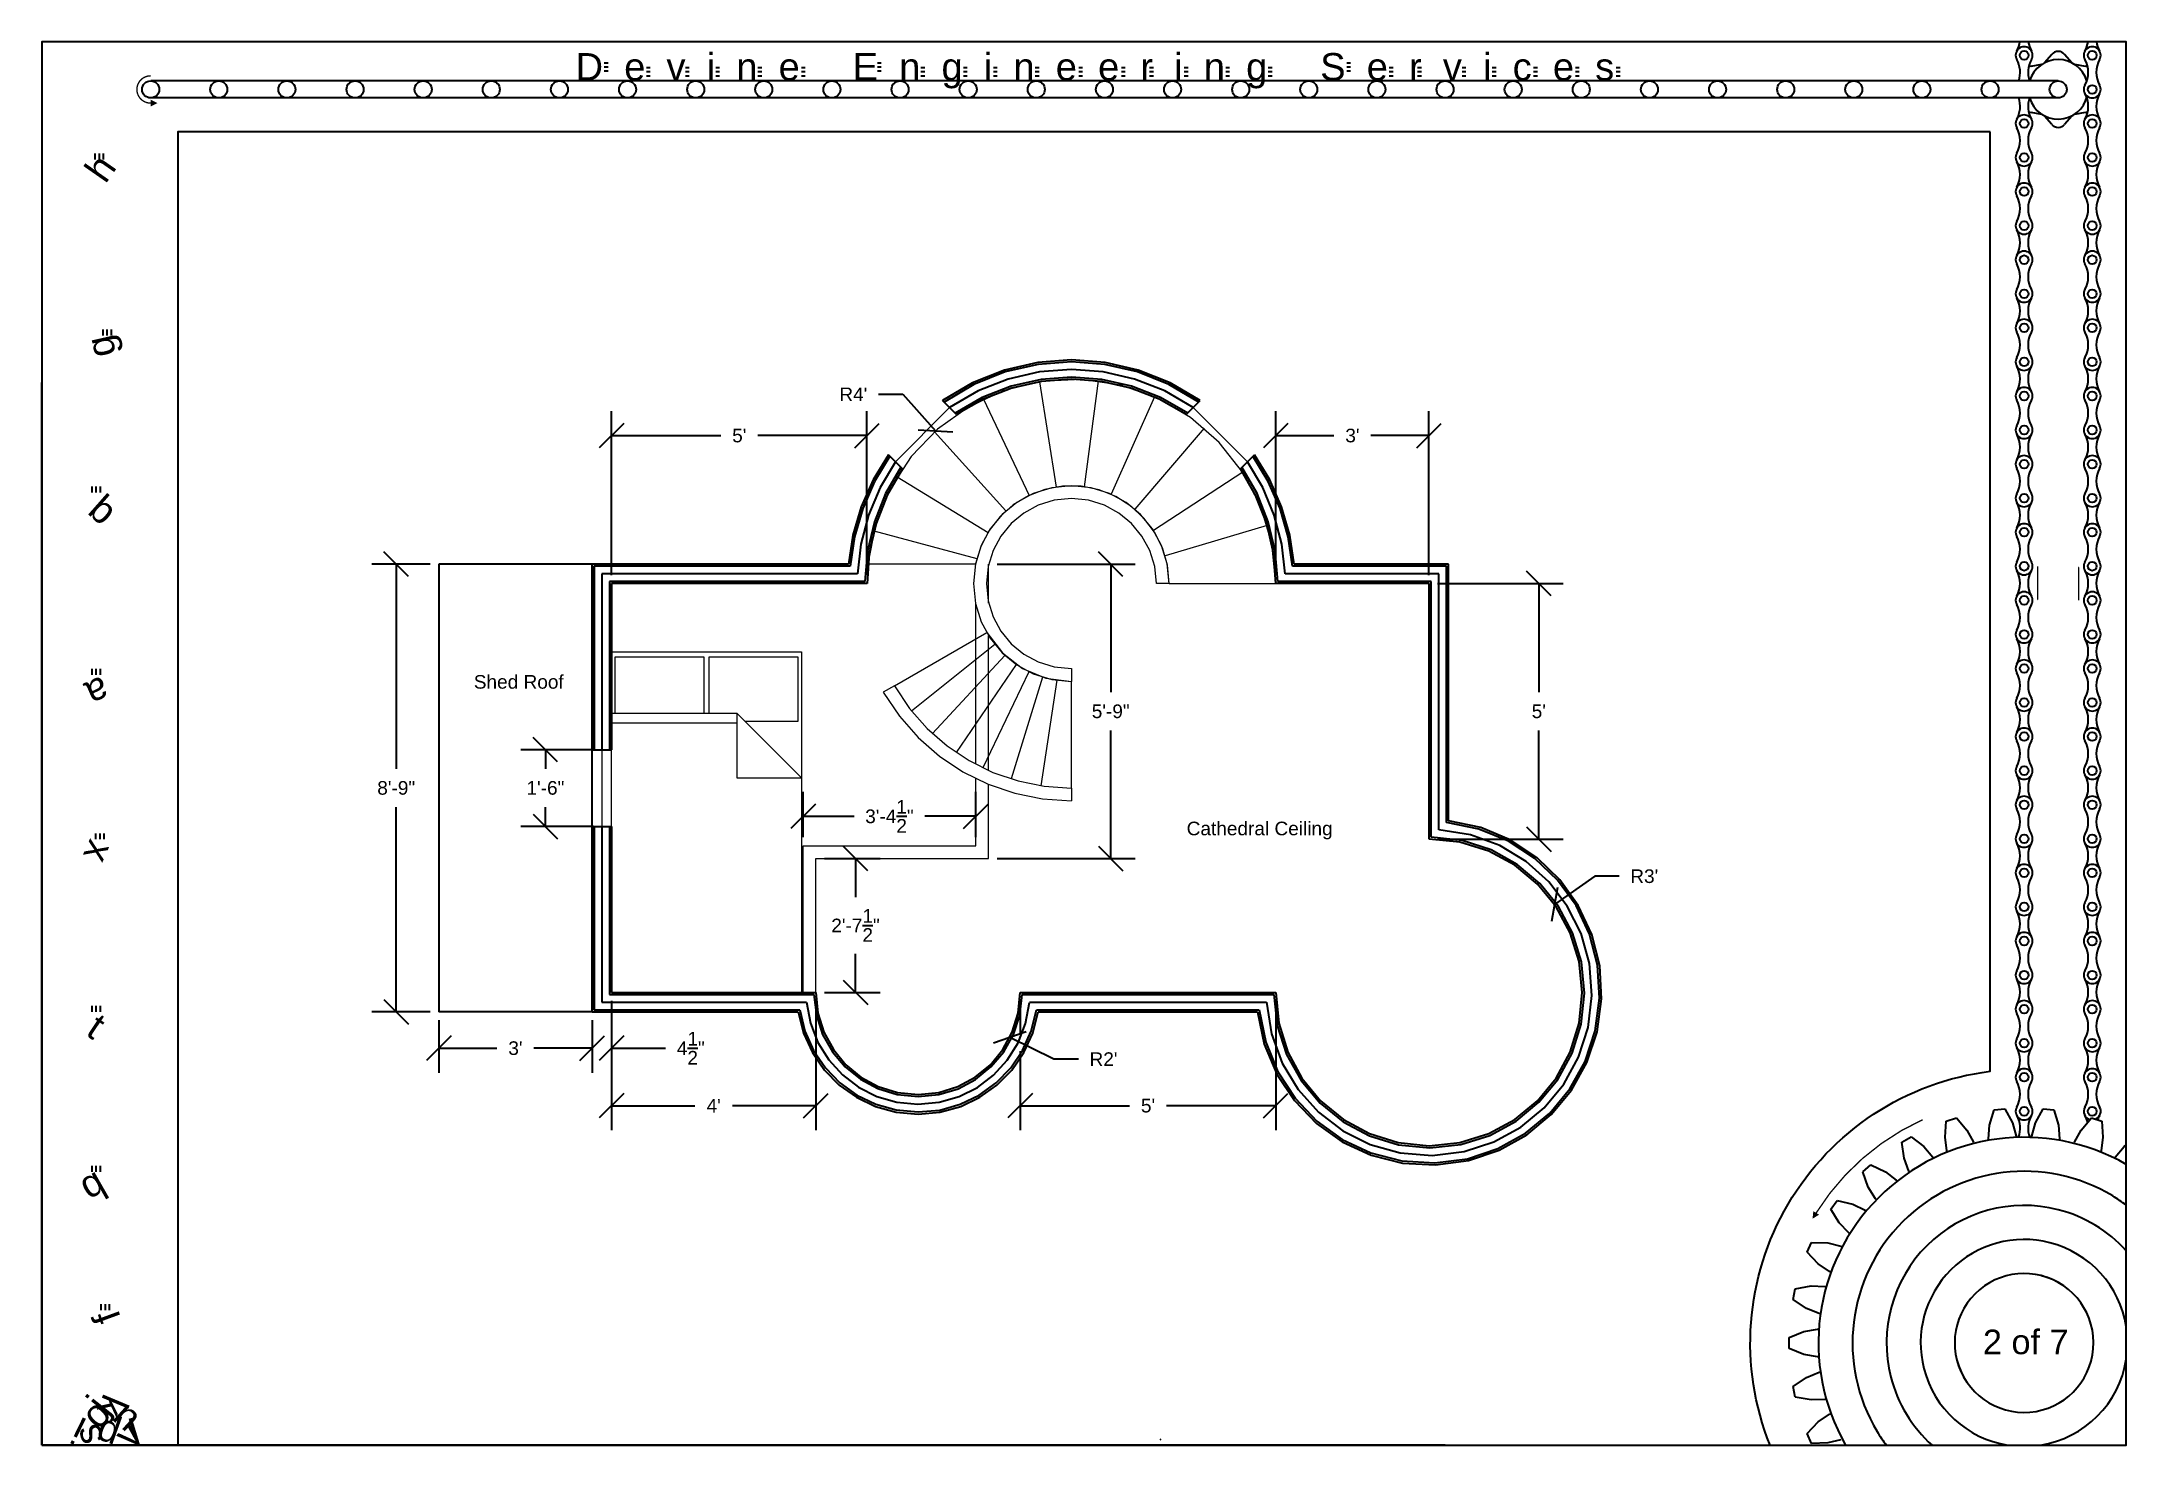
# Paper-space layout '2nd Floor' of a CAD drawing. Header units: inches. Extents: x 0.1 to 15.4, y 0.1 to 10.4.
# The model-space entities are those that its viewports show. They can reach past a viewport. Long polylines and large blocks are cut down to what shows.
import ezdxf

# ---------------------------------------------------------------- set-up
doc = ezdxf.new("R2010")
doc.units = ezdxf.units.IN
doc.header["$MEASUREMENT"] = 0
doc.linetypes.add('DASHDOT', pattern=[1, 0.5, -0.25, 0, -0.25])
for name, color, linetype in [('Dimensions', 7, 'Continuous'), ('Exterior Wall Center', 7, 'DASHDOT'), ('Exterior Walls', 170, 'Continuous'), ('LAYER_1', 7, 'Continuous'), ('Roof', 32, 'Continuous')]:
    doc.layers.add(name, color=color, linetype=linetype)
for name, color, linetype, lineweight in [('Furniture', 112, 'Continuous', 9), ('Railing', 190, 'Continuous', 9), ('Stair', 224, 'Continuous', 9), ('Windows', 12, 'Continuous', 9)]:
    doc.layers.add(name, color=color, linetype=linetype, lineweight=lineweight)
doc.styles.get("Standard").update_dxf_attribs({"font": 'arial.ttf'})
doc.dimstyles.get("Standard").update_dxf_attribs({"dimtxt": 0.1, "dimasz": 0.18, "dimexe": 0.18, "dimexo": 0.0625, "dimgap": 0.09, "dimtad": 0, "dimtih": 1, "dimtoh": 1, "dimzin": 0, "dimdsep": 46, "dimlunit": 4, "dimtxsty": 'Standard', "dimblk": 'OBLIQUE', "dimcen": 0.09, "dimadec": 0, "dimazin": 0, "dimtfac": 1, "dimtofl": 0, "dimtmove": 0, "dimatfit": 3, "dimldrblk": 'OBLIQUE', "dimfxl": 1, "dimtolj": 1, "dimtzin": 0, "dimarcsym": 0})

psp = doc.layouts.new('2nd Floor')

# ---------------------------------------------------------------- texts
psp.add_text('D  e  v  i  n  e     E  n  g  i  n  e  e  r  i  n  g     S  e  r  v  i  c  e  s', height=0.2).set_placement((4.01816, 10.11641))
at = {"char_height": 0.2, "attachment_point": 1}
for s, width, insert, rotation in [('h', 0.5379265, (0.40367, 9.46537), 55.117934), ('g', 0.7705434, (0.45297, 8.0642), 102.87899), ('b', 0.9013904, (0.55942, 7.09266), 318.630475), ('a', 1.439317, (0.62143, 5.56344), 203.177286), ('x', 0.8868519, (0.6404, 4.47764), 246.39676), ('t', 1.0176989, (0.52525, 3.28048), 326.131076), ('q', 0.9304675, (0.34659, 2.07431), 29.810143), ('f', 1.0031603, (0.4953, 0.96684), 110.155336), ('j', 0.6287734, (0.41481, 0.43614), 51.750954), ('k', 0.3404578, (0.743, 0.41163), 247.329943), ('o', 0.4815484, (0.37187, 0.34728), 44.970568), ('p', 1.0758531, (0.62031, 0.0562), 160.102438), ('n', 0.3926, (0.743, 0.44227), 317.662515), ('i', 0.4846156, (0.35347, 0.10522), 154.033945), ('s', 0.5490266, (0.36574, 0.07765), 107.484884), ('v', 0.3189875, (0.61111, 0.20021), 47.332042), ('l', 0.4386078, (0.83808, 0.11442), 196.95549)]:
    psp.add_mtext_dynamic_manual_height_columns(s, width=width, gutter_width=1, heights=[0], dxfattribs=dict(at, insert=insert, rotation=rotation))
at = {"insert": (14.34728, 0.94773), "char_height": 0.18, "attachment_point": 1}
psp.add_mtext_dynamic_manual_height_columns('2 of 7', width=0.709768, gutter_width=1, heights=[0], dxfattribs=at)
at = {"layer": 'Dimensions', "char_height": 0.1, "attachment_point": 1}
for s, insert in [('Shed Roof', (3.27148, 5.75182)), ('Cathedral Ceiling', (8.50349, 4.67576))]:
    psp.add_mtext_dynamic_manual_height_columns(s, width=1.5664319, gutter_width=1, heights=[0], dxfattribs=dict(at, insert=insert))

msp = doc.modelspace()

# ---------------------------------------------------------------- blocks, each defined once
blk = doc.blocks.new('_Oblique')
at = {"color": 0, "linetype": 'ByBlock', "lineweight": -2}
blk.add_line((-0.5, -0.5), (0.5, 0.5), dxfattribs=at)
blk = doc.blocks.new('*D43')
at = {"layer": 'Defpoints', "color": 0, "transparency": 16777216}
for p in [(2.702, 6.565), (3.015, 6.565), (3.015, 3.28)]:
    blk.add_point(p, dxfattribs=at)
at = {"layer": 'Dimensions', "color": 0, "lineweight": -2, "transparency": 16777216}
for p, q in [((2.952, 6.565), (2.522, 6.565)), ((2.702, 6.565), (2.702, 5.064)), ((2.702, 3.28), (2.702, 4.782)), ((2.952, 3.28), (2.522, 3.28))]:
    blk.add_line(p, q, dxfattribs=at)
at = {"layer": 'Dimensions', "color": 0, "lineweight": -2, "transparency": 16777216, "xscale": 0.18, "yscale": 0.18, "zscale": 0.18}
for p, rotation in [((2.702, 6.565), 90), ((2.702, 3.28), 270)]:
    blk.add_blockref('_Oblique', p, dxfattribs=dict(at, rotation=rotation))
at = {"layer": 'Dimensions', "color": 0, "transparency": 16777216, "insert": (2.702, 4.923), "char_height": 0.1, "attachment_point": 5}
blk.add_mtext('\\A1;8\'-9"', dxfattribs=at)
blk = doc.blocks.new('*D44')
at = {"layer": 'Defpoints', "color": 0, "transparency": 16777216}
for p in [(3.015, 3.28), (4.14, 3.28), (4.14, 3.013)]:
    blk.add_point(p, dxfattribs=at)
at = {"layer": 'Dimensions', "color": 0, "lineweight": -2, "transparency": 16777216}
for p, q in [((3.015, 3.218), (3.015, 2.833)), ((4.14, 3.218), (4.14, 2.833)), ((3.015, 3.013), (3.441, 3.013)), ((4.14, 3.013), (3.713, 3.013))]:
    blk.add_line(p, q, dxfattribs=at)
at = {"layer": 'Dimensions', "color": 0, "lineweight": -2, "transparency": 16777216, "xscale": 0.18, "yscale": 0.18, "zscale": 0.18, "rotation": 180}
blk.add_blockref('_Oblique', (3.015, 3.013), dxfattribs=at)
at = {"layer": 'Dimensions', "color": 0, "lineweight": -2, "transparency": 16777216, "xscale": 0.18, "yscale": 0.18, "zscale": 0.18}
blk.add_blockref('_Oblique', (4.14, 3.013), dxfattribs=at)
at = {"layer": 'Dimensions', "color": 0, "transparency": 16777216, "insert": (3.577, 3.013), "char_height": 0.1, "attachment_point": 5}
blk.add_mtext("\\A1;3'", dxfattribs=at)
blk = doc.blocks.new('*D45')
at = {"layer": 'Defpoints', "color": 0, "transparency": 16777216}
for p in [(4.282, 3.423), (4.14, 3.28), (4.282, 3.013)]:
    blk.add_point(p, dxfattribs=at)
at = {"layer": 'Dimensions', "color": 0, "lineweight": -2, "transparency": 16777216}
for p, q in [((4.14, 3.218), (4.14, 2.833)), ((4.282, 3.36), (4.282, 2.833)), ((4.14, 3.013), (3.96, 3.013)), ((4.282, 3.013), (4.678, 3.013))]:
    blk.add_line(p, q, dxfattribs=at)
at = {"layer": 'Dimensions', "color": 0, "lineweight": -2, "transparency": 16777216, "xscale": 0.18, "yscale": 0.18, "zscale": 0.18}
blk.add_blockref('_Oblique', (4.14, 3.013), dxfattribs=at)
at = {"layer": 'Dimensions', "color": 0, "lineweight": -2, "transparency": 16777216, "xscale": 0.18, "yscale": 0.18, "zscale": 0.18, "rotation": 180}
blk.add_blockref('_Oblique', (4.282, 3.013), dxfattribs=at)
at = {"layer": 'Dimensions', "color": 0, "transparency": 16777216, "insert": (4.864, 3.013), "char_height": 0.1, "attachment_point": 5}
blk.add_mtext('\\A1;4{\\H1.000000x;\\S1/2;}"', dxfattribs=at)
blk = doc.blocks.new('*D46')
at = {"layer": 'Defpoints', "color": 0, "transparency": 16777216}
for p in [(4.282, 3.423), (5.782, 3.423), (5.782, 2.591)]:
    blk.add_point(p, dxfattribs=at)
at = {"layer": 'Dimensions', "color": 0, "lineweight": -2, "transparency": 16777216}
for p, q in [((4.282, 3.36), (4.282, 2.411)), ((5.782, 3.36), (5.782, 2.411)), ((4.282, 2.591), (4.894, 2.591)), ((5.782, 2.591), (5.17, 2.591))]:
    blk.add_line(p, q, dxfattribs=at)
at = {"layer": 'Dimensions', "color": 0, "lineweight": -2, "transparency": 16777216, "xscale": 0.18, "yscale": 0.18, "zscale": 0.18, "rotation": 180}
blk.add_blockref('_Oblique', (4.282, 2.591), dxfattribs=at)
at = {"layer": 'Dimensions', "color": 0, "lineweight": -2, "transparency": 16777216, "xscale": 0.18, "yscale": 0.18, "zscale": 0.18}
blk.add_blockref('_Oblique', (5.782, 2.591), dxfattribs=at)
at = {"layer": 'Dimensions', "color": 0, "transparency": 16777216, "insert": (5.032, 2.591), "char_height": 0.1, "attachment_point": 5}
blk.add_mtext("\\A1;4'", dxfattribs=at)
blk = doc.blocks.new('*D47')
at = {"layer": 'Defpoints', "color": 0, "transparency": 16777216}
for p in [(7.282, 3.423), (9.157, 3.423), (9.157, 2.591)]:
    blk.add_point(p, dxfattribs=at)
at = {"layer": 'Dimensions', "color": 0, "lineweight": -2, "transparency": 16777216}
for p, q in [((7.282, 3.36), (7.282, 3.117)), ((9.157, 3.36), (9.157, 2.411)), ((7.282, 2.992), (7.282, 2.411)), ((7.282, 2.591), (8.084, 2.591)), ((9.157, 2.591), (8.356, 2.591))]:
    blk.add_line(p, q, dxfattribs=at)
at = {"layer": 'Dimensions', "color": 0, "lineweight": -2, "transparency": 16777216, "xscale": 0.18, "yscale": 0.18, "zscale": 0.18, "rotation": 180}
blk.add_blockref('_Oblique', (7.282, 2.591), dxfattribs=at)
at = {"layer": 'Dimensions', "color": 0, "lineweight": -2, "transparency": 16777216, "xscale": 0.18, "yscale": 0.18, "zscale": 0.18}
blk.add_blockref('_Oblique', (9.157, 2.591), dxfattribs=at)
at = {"layer": 'Dimensions', "color": 0, "transparency": 16777216, "insert": (8.22, 2.591), "char_height": 0.1, "attachment_point": 5}
blk.add_mtext("\\A1;5'", dxfattribs=at)
blk = doc.blocks.new('*D48')
at = {"layer": 'Defpoints', "color": 0, "transparency": 16777216}
for p in [(10.282, 6.423), (11.088, 6.423), (10.282, 4.548)]:
    blk.add_point(p, dxfattribs=at)
at = {"layer": 'Dimensions', "color": 0, "lineweight": -2, "transparency": 16777216}
for p, q in [((10.345, 6.423), (11.268, 6.423)), ((11.088, 6.423), (11.088, 5.626)), ((11.088, 4.548), (11.088, 5.344)), ((10.345, 4.548), (11.268, 4.548))]:
    blk.add_line(p, q, dxfattribs=at)
at = {"layer": 'Dimensions', "color": 0, "lineweight": -2, "transparency": 16777216, "xscale": 0.18, "yscale": 0.18, "zscale": 0.18}
for p, rotation in [((11.088, 6.423), 90), ((11.088, 4.548), 270)]:
    blk.add_blockref('_Oblique', p, dxfattribs=dict(at, rotation=rotation))
at = {"layer": 'Dimensions', "color": 0, "transparency": 16777216, "insert": (11.088, 5.485), "char_height": 0.1, "attachment_point": 5}
blk.add_mtext("\\A1;5'", dxfattribs=at)
blk = doc.blocks.new('*D49')
at = {"layer": 'Defpoints', "color": 0, "transparency": 16777216}
for p in [(9.157, 7.509), (9.157, 6.423), (10.282, 6.423)]:
    blk.add_point(p, dxfattribs=at)
at = {"layer": 'Dimensions', "color": 0, "lineweight": -2, "transparency": 16777216}
for p, q in [((9.157, 6.485), (9.157, 7.689)), ((10.282, 6.485), (10.282, 7.689)), ((9.157, 7.509), (9.584, 7.509)), ((10.282, 7.509), (9.856, 7.509))]:
    blk.add_line(p, q, dxfattribs=at)
at = {"layer": 'Dimensions', "color": 0, "lineweight": -2, "transparency": 16777216, "xscale": 0.18, "yscale": 0.18, "zscale": 0.18, "rotation": 180}
blk.add_blockref('_Oblique', (9.157, 7.509), dxfattribs=at)
at = {"layer": 'Dimensions', "color": 0, "lineweight": -2, "transparency": 16777216, "xscale": 0.18, "yscale": 0.18, "zscale": 0.18}
blk.add_blockref('_Oblique', (10.282, 7.509), dxfattribs=at)
at = {"layer": 'Dimensions', "color": 0, "transparency": 16777216, "insert": (9.72, 7.509), "char_height": 0.1, "attachment_point": 5}
blk.add_mtext("\\A1;3'", dxfattribs=at)
blk = doc.blocks.new('*D50')
at = {"layer": 'Defpoints', "color": 0, "transparency": 16777216}
for p in [(4.282, 7.509), (4.282, 6.423), (6.157, 6.423)]:
    blk.add_point(p, dxfattribs=at)
at = {"layer": 'Dimensions', "color": 0, "lineweight": -2, "transparency": 16777216}
for p, q in [((4.282, 6.485), (4.282, 7.689)), ((6.157, 6.485), (6.157, 7.689)), ((4.282, 7.509), (5.084, 7.509)), ((6.157, 7.509), (5.356, 7.509))]:
    blk.add_line(p, q, dxfattribs=at)
at = {"layer": 'Dimensions', "color": 0, "lineweight": -2, "transparency": 16777216, "xscale": 0.18, "yscale": 0.18, "zscale": 0.18, "rotation": 180}
blk.add_blockref('_Oblique', (4.282, 7.509), dxfattribs=at)
at = {"layer": 'Dimensions', "color": 0, "lineweight": -2, "transparency": 16777216, "xscale": 0.18, "yscale": 0.18, "zscale": 0.18}
blk.add_blockref('_Oblique', (6.157, 7.509), dxfattribs=at)
at = {"layer": 'Dimensions', "color": 0, "transparency": 16777216, "insert": (5.22, 7.509), "char_height": 0.1, "attachment_point": 5}
blk.add_mtext("\\A1;5'", dxfattribs=at)
blk = doc.blocks.new('*D51')
at = {"layer": 'Defpoints', "color": 0, "transparency": 16777216}
for p in [(3.797, 5.204), (4.211, 5.204), (4.211, 4.641)]:
    blk.add_point(p, dxfattribs=at)
at = {"layer": 'Dimensions', "color": 0, "lineweight": -2, "transparency": 16777216}
for p, q in [((4.149, 5.204), (3.617, 5.204)), ((3.797, 5.204), (3.797, 5.064)), ((3.797, 4.641), (3.797, 4.782)), ((4.149, 4.641), (3.617, 4.641))]:
    blk.add_line(p, q, dxfattribs=at)
at = {"layer": 'Dimensions', "color": 0, "lineweight": -2, "transparency": 16777216, "xscale": 0.18, "yscale": 0.18, "zscale": 0.18}
for p, rotation in [((3.797, 5.204), 90), ((3.797, 4.641), 270)]:
    blk.add_blockref('_Oblique', p, dxfattribs=dict(at, rotation=rotation))
at = {"layer": 'Dimensions', "color": 0, "transparency": 16777216, "insert": (3.797, 4.923), "char_height": 0.1, "attachment_point": 5}
blk.add_mtext('\\A1;1\'-6"', dxfattribs=at)
blk = doc.blocks.new('*D52')
at = {"layer": 'Defpoints', "color": 0, "transparency": 16777216}
for p in [(6.66, 7.543), (7.657, 6.423)]:
    blk.add_point(p, dxfattribs=at)
at = {"layer": 'Dimensions', "color": 0, "lineweight": -2, "transparency": 16777216}
for p, q in [((6.241, 7.812), (6.421, 7.812)), ((6.421, 7.812), (6.66, 7.543))]:
    blk.add_line(p, q, dxfattribs=at)
at = {"layer": 'Dimensions', "color": 0, "lineweight": -2, "transparency": 16777216, "xscale": 0.18, "yscale": 0.18, "zscale": 0.18, "rotation": 311.6724972691259}
blk.add_blockref('_Oblique', (6.66, 7.543), dxfattribs=at)
at = {"layer": 'Dimensions', "color": 0, "transparency": 16777216, "insert": (6.057, 7.812), "char_height": 0.1, "attachment_point": 5}
blk.add_mtext("\\A1;R4'", dxfattribs=at)
blk = doc.blocks.new('*D53')
at = {"layer": 'Defpoints', "color": 0, "transparency": 16777216}
for p in [(11.204, 4.068), (10.282, 3.423)]:
    blk.add_point(p, dxfattribs=at)
at = {"layer": 'Dimensions', "color": 0, "lineweight": -2, "transparency": 16777216}
for p, q in [((11.498, 4.275), (11.204, 4.068)), ((11.678, 4.275), (11.498, 4.275))]:
    blk.add_line(p, q, dxfattribs=at)
at = {"layer": 'Dimensions', "color": 0, "lineweight": -2, "transparency": 16777216, "xscale": 0.18, "yscale": 0.18, "zscale": 0.18, "rotation": 215.0226775823586}
blk.add_blockref('_Oblique', (11.204, 4.068), dxfattribs=at)
at = {"layer": 'Dimensions', "color": 0, "transparency": 16777216, "insert": (11.862, 4.275), "char_height": 0.1, "attachment_point": 5}
blk.add_mtext("\\A1;R3'", dxfattribs=at)
blk = doc.blocks.new('*D54')
at = {"layer": 'Defpoints', "color": 0, "transparency": 16777216}
for p in [(6.532, 3.423), (7.206, 3.092)]:
    blk.add_point(p, dxfattribs=at)
at = {"layer": 'Dimensions', "color": 0, "lineweight": -2, "transparency": 16777216}
for p, q in [((7.529, 2.933), (7.206, 3.092)), ((7.709, 2.933), (7.529, 2.933))]:
    blk.add_line(p, q, dxfattribs=at)
at = {"layer": 'Dimensions', "color": 0, "lineweight": -2, "transparency": 16777216, "xscale": 0.18, "yscale": 0.18, "zscale": 0.18, "rotation": 153.83691337952}
blk.add_blockref('_Oblique', (7.206, 3.092), dxfattribs=at)
at = {"layer": 'Dimensions', "color": 0, "transparency": 16777216, "insert": (7.893, 2.933), "char_height": 0.1, "attachment_point": 5}
blk.add_mtext("\\A1;R2'", dxfattribs=at)
blk = doc.blocks.new('*D55')
at = {"layer": 'Defpoints', "color": 0, "transparency": 16777216}
for p in [(5.782, 4.405), (6.073, 4.405), (5.782, 3.423)]:
    blk.add_point(p, dxfattribs=at)
at = {"layer": 'Dimensions', "color": 0, "lineweight": -2, "transparency": 16777216}
for p, q in [((5.845, 4.405), (6.253, 4.405)), ((6.073, 4.405), (6.073, 4.121)), ((6.073, 3.423), (6.073, 3.707)), ((5.845, 3.423), (6.253, 3.423))]:
    blk.add_line(p, q, dxfattribs=at)
at = {"layer": 'Dimensions', "color": 0, "lineweight": -2, "transparency": 16777216, "xscale": 0.18, "yscale": 0.18, "zscale": 0.18}
for p, rotation in [((6.073, 4.405), 90), ((6.073, 3.423), 270)]:
    blk.add_blockref('_Oblique', p, dxfattribs=dict(at, rotation=rotation))
at = {"layer": 'Dimensions', "color": 0, "transparency": 16777216, "insert": (6.073, 3.914), "char_height": 0.1, "attachment_point": 5}
blk.add_mtext('\\A1;2\'-7{\\H1.000000x;\\S1/2;}"', dxfattribs=at)
blk = doc.blocks.new('*D56')
at = {"layer": 'Defpoints', "color": 0, "transparency": 16777216}
for p in [(6.956, 4.715), (5.689, 4.499), (6.956, 4.499)]:
    blk.add_point(p, dxfattribs=at)
at = {"layer": 'Dimensions', "color": 0, "lineweight": -2, "transparency": 16777216}
for p, q in [((5.689, 4.561), (5.689, 4.895)), ((6.956, 4.561), (6.956, 4.895)), ((5.689, 4.715), (6.063, 4.715)), ((6.956, 4.715), (6.582, 4.715))]:
    blk.add_line(p, q, dxfattribs=at)
at = {"layer": 'Dimensions', "color": 0, "lineweight": -2, "transparency": 16777216, "xscale": 0.18, "yscale": 0.18, "zscale": 0.18, "rotation": 180}
blk.add_blockref('_Oblique', (5.689, 4.715), dxfattribs=at)
at = {"layer": 'Dimensions', "color": 0, "lineweight": -2, "transparency": 16777216, "xscale": 0.18, "yscale": 0.18, "zscale": 0.18}
blk.add_blockref('_Oblique', (6.956, 4.715), dxfattribs=at)
at = {"layer": 'Dimensions', "color": 0, "transparency": 16777216, "insert": (6.322, 4.715), "char_height": 0.1, "attachment_point": 5}
blk.add_mtext('\\A1;3\'-4{\\H1.000000x;\\S1/2;}"', dxfattribs=at)
blk = doc.blocks.new('*D57')
at = {"layer": 'Defpoints', "color": 0, "transparency": 16777216}
for p in [(7.05, 6.565), (7.05, 4.405), (7.946, 4.405)]:
    blk.add_point(p, dxfattribs=at)
at = {"layer": 'Dimensions', "color": 0, "lineweight": -2, "transparency": 16777216}
for p, q in [((7.112, 6.565), (8.126, 6.565)), ((7.946, 6.565), (7.946, 5.626)), ((7.946, 4.405), (7.946, 5.344)), ((7.112, 4.405), (8.126, 4.405))]:
    blk.add_line(p, q, dxfattribs=at)
at = {"layer": 'Dimensions', "color": 0, "lineweight": -2, "transparency": 16777216, "xscale": 0.18, "yscale": 0.18, "zscale": 0.18}
for p, rotation in [((7.946, 6.565), 90), ((7.946, 4.405), 270)]:
    blk.add_blockref('_Oblique', p, dxfattribs=dict(at, rotation=rotation))
at = {"layer": 'Dimensions', "color": 0, "transparency": 16777216, "insert": (7.946, 5.485), "char_height": 0.1, "attachment_point": 5}
blk.add_mtext('\\A1;5\'-9"', dxfattribs=at)

# ---------------------------------------------------------------- dimensions: what is measured, and where the dimension line sits
at = {"layer": 'Dimensions'}
for center, mpoint, picture, middle in [((7.65739, 6.42271), (6.66008, 7.54314), '*D52', (6.05687, 7.81205)), ((10.28239, 3.42271), (11.20368, 4.06834), '*D53', (11.86235, 4.27495)), ((6.53239, 3.42271), (7.20555, 3.09201), '*D54', (7.89252, 2.93328))]:
    dim = psp.add_radius_dim(center=center, mpoint=mpoint, dimstyle='Standard', override={"dimlfac": -32, "dimcen": 0}, dxfattribs=at)
    dim.commit()
    dim.dimension.update_dxf_attribs({"geometry": picture, "text_midpoint": middle})
for base, p1, p2, picture, middle in [((4.28239, 7.50862), (6.15739, 6.42271), (4.28239, 6.42271), '*D50', (5.21989, 7.50862)), ((9.15739, 7.50862), (10.28239, 6.42271), (9.15739, 6.42271), '*D49', (9.71989, 7.50862)), ((6.95614, 4.71492), (5.68864, 4.49896), (6.95614, 4.49896), '*D56', (6.32239, 4.71492)), ((5.78239, 2.59057), (4.28239, 3.42271), (5.78239, 3.42271), '*D46', (5.03239, 2.59057)), ((9.15739, 2.59057), (7.28239, 3.42271), (9.15739, 3.42271), '*D47', (8.21989, 2.59057)), ((4.13989, 3.01275), (3.01489, 3.28021), (4.13989, 3.28021), '*D44', (3.57739, 3.01275))]:
    dim = psp.add_linear_dim(base=base, p1=p1, p2=p2, dimstyle='Standard', override={"dimlfac": -32}, dxfattribs=at)
    dim.commit()
    dim.dimension.update_dxf_attribs({"geometry": picture, "text_midpoint": middle})
for base, p1, p2, picture, middle in [((2.70225, 6.56521), (3.01489, 3.28021), (3.01489, 6.56521), '*D43', (2.70225, 4.92271)), ((7.94609, 4.40521), (7.04989, 6.56521), (7.04989, 4.40521), '*D57', (7.94609, 5.48521)), ((11.08849, 6.42271), (10.28239, 4.54771), (10.28239, 6.42271), '*D48', (11.08849, 5.48521)), ((3.79663, 5.20396), (4.21114, 4.64146), (4.21114, 5.20396), '*D51', (3.79663, 4.92271)), ((6.07335, 4.40521), (5.78239, 3.42271), (5.78239, 4.40521), '*D55', (6.07335, 3.91396))]:
    dim = psp.add_linear_dim(base=base, p1=p1, p2=p2, angle=90, dimstyle='Standard', override={"dimlfac": -32}, dxfattribs=at)
    dim.commit()
    dim.dimension.update_dxf_attribs({"geometry": picture, "text_midpoint": middle})
dim = psp.add_linear_dim(base=(4.28239, 3.01275), p1=(4.13989, 3.28021), p2=(4.28239, 3.42271), dimstyle='Standard', override={"dimlfac": -32}, dxfattribs=at)
dim.commit()
dim.dimension.update_dxf_attribs({"geometry": '*D45', "text_midpoint": (4.86425, 3.01275), "dimtype": 160})

# ---------------------------------------------------------------- linework, layer by layer
at = {"layer": 'Exterior Wall Center'}
for p, q in [((180, 578.28), (153.72, 578.28)), ((153.72, 578.28), (153.72, 537)), ((213.77, 578.28), (180, 578.28)), ((350.28, 578.28), (314.23, 578.28)), ((350.28, 518.21), (350.28, 578.28)), ((153.72, 519), (153.72, 477.72)), ((153.72, 477.72), (201.82, 477.72)), ((254.18, 477.72), (309.79, 477.72))]:
    msp.add_line(p, q, dxfattribs=at)
for centre, radius, start, end in [((264, 576), 50.28, 55.3114, 124.6886), ((264, 576), 50.28, 145.3114, 177.401), ((264, 576), 50.28, 2.599, 34.6886), ((348, 480), 38.28, 183.4146, 86.5854), ((228, 480), 26.28, 184.9771, 354.8403)]:
    msp.add_arc(centre, radius, start, end, dxfattribs=at)
at = {"layer": 'Exterior Walls'}
for p, q in [((237.02, 615.7), (233.75, 618.98)), ((290.98, 615.7), (294.25, 618.98)), ((224.3, 602.98), (221.02, 606.25)), ((303.7, 602.98), (306.98, 606.25)), ((180, 580.56), (151.44, 580.56)), ((151.44, 580.56), (151.44, 537)), ((180, 580.08), (151.92, 580.08)), ((151.92, 580.08), (151.92, 537)), ((211.64, 580.56), (180, 580.56)), ((212.08, 580.08), (180, 580.08)), ((352.08, 580.08), (315.92, 580.08)), ((352.56, 580.56), (316.36, 580.56)), ((352.08, 519.87), (352.08, 580.08)), ((352.56, 520.3), (352.56, 580.56)), ((180, 576.48), (155.52, 576.48)), ((155.52, 576.48), (155.52, 537)), ((180, 576), (156, 576)), ((156, 576), (156, 537)), ((215.52, 576.48), (180, 576.48)), ((216, 576), (180, 576)), ((348, 576), (312, 576)), ((348.48, 576.48), (312.48, 576.48)), ((348, 516), (348, 576)), ((348.48, 516.48), (348.48, 576.48)), ((151.44, 537), (156, 537)), ((151.44, 519), (156, 519)), ((151.44, 519), (151.44, 475.44)), ((151.92, 519), (151.92, 475.92)), ((155.52, 519), (155.52, 479.52)), ((156, 519), (156, 480)), ((156, 480), (204, 480)), ((252, 480), (312, 480)), ((151.44, 475.44), (199.81, 475.44)), ((151.92, 475.92), (200.22, 475.92)), ((155.52, 479.52), (203.52, 479.52)), ((252.48, 479.52), (311.52, 479.52)), ((255.78, 475.92), (308.13, 475.92)), ((256.19, 475.44), (307.7, 475.44))]:
    msp.add_line(p, q, dxfattribs=at)
for centre, radius, start, end in [((264, 576), 52.56, 54.8595, 125.1405), ((264, 576), 52.08, 54.9513, 125.0487), ((264, 576), 48.48, 55.6987, 124.3013), ((264, 576), 48, 55.8069, 124.1931), ((264, 576), 52.56, 144.8595, 175.0229), ((264, 576), 52.08, 144.9513, 175.5068), ((264, 576), 48.48, 145.6987, 179.4327), ((264, 576), 48, 145.8069, 180), ((264, 576), 48, 0, 34.1931), ((264, 576), 48.48, 0.5673, 34.3013), ((264, 576), 52.08, 4.4932, 35.0487), ((264, 576), 52.56, 4.9771, 35.1405), ((348, 480), 40.56, 186.4552, 83.5448), ((348, 480), 40.08, 185.8426, 84.1574), ((348, 480), 36.48, 180.7539, 89.2461), ((348, 480), 36, 180, 90), ((228, 480), 24, 180, 0), ((228, 480), 28.56, 189.1874, 350.8126), ((228, 480), 28.08, 188.3546, 351.5877), ((228, 480), 24.48, 181.1235, 358.7922)]:
    msp.add_arc(centre, radius, start, end, dxfattribs=at)
at = {"layer": 'Furniture', "linetype": 'Continuous'}
for p, q in [((156, 480), (156, 560)), ((156, 560), (200.62, 560)), ((156.87, 558.8), (177.67, 558.8)), ((156.87, 545.6), (156.87, 558.8)), ((177.67, 558.8), (177.67, 545.6)), ((178.95, 558.8), (199.75, 558.8)), ((178.95, 545.6), (178.95, 558.8)), ((199.75, 558.8), (199.75, 543.6)), ((200.62, 560), (200.62, 480)), ((156, 545.6), (185.43, 545.6)), ((200.62, 530.4), (185.43, 545.6)), ((185.43, 545.6), (185.43, 530.4)), ((199.75, 543.6), (187.42, 543.6)), ((185.43, 543.2), (156, 543.2)), ((185.43, 530.4), (200.62, 530.4)), ((200.62, 480), (156, 480))]:
    msp.add_line(p, q, dxfattribs=at)
at = {"layer": 'Railing'}
for p, q in [((244.56, 571.44), (244.56, 580.56)), ((286.97, 576), (283.97, 576)), ((241.56, 533.57), (241.56, 571.11)), ((244.56, 532.11), (244.56, 563.77)), ((264, 556.03), (264, 553.03)), ((222.43, 552), (219.83, 550.5)), ((241.56, 514.44), (241.56, 530.2)), ((244.56, 511.44), (244.56, 528.85)), ((264, 528), (264, 525)), ((201, 480), (201, 514.44)), ((201, 514.44), (241.56, 514.44)), ((204, 480), (204, 511.44)), ((204, 511.44), (244.56, 511.44)), ((201, 480), (204, 480))]:
    msp.add_line(p, q, dxfattribs=at)
for radius, start in [(22.97, 0), (19.97, 0), (51, 210), (48, 210)]:
    msp.add_arc((264, 576), radius, start, 270, dxfattribs=at)
at = {"layer": 'Roof'}
for p, q in [((151.44, 580.56), (115.44, 580.56)), ((115.44, 580.56), (115.44, 475.44)), ((151.44, 475.44), (151.44, 580.56)), ((151.44, 475.44), (115.44, 475.44))]:
    msp.add_line(p, q, dxfattribs=at)
at = {"layer": 'Stair'}
for p, q in [((256.49, 623.41), (260.41, 598.68)), ((270.27, 623.59), (267, 598.77)), ((243.34, 619.32), (254.11, 596.73)), ((283.52, 619.85), (273.34, 596.98)), ((295.17, 612.5), (278.92, 593.46)), ((231.88, 611.67), (248.63, 593.07)), ((223.07, 601.08), (244.42, 588)), ((304.26, 602.14), (283.26, 588.51)), ((217.64, 588.42), (241.81, 581.94)), ((310.02, 589.63), (286.02, 582.52)), ((241.49, 580.56), (216.22, 580.56)), ((286.97, 576), (312, 576)), ((222.43, 552), (244.11, 564.52)), ((246.04, 561.68), (226.47, 546.07)), ((248.38, 559.16), (231.35, 540.81)), ((251.06, 557.02), (236.96, 536.34)), ((254.03, 555.31), (243.17, 532.75)), ((257.23, 554.05), (249.85, 530.13)), ((260.58, 553.29), (256.85, 528.54)), ((264, 528), (264, 553.03))]:
    msp.add_line(p, q, dxfattribs=at)
for radius, start, end in [(48, 0, 174.5487), (22.97, 0, 168.5484), (22.97, 210, 270), (48, 210, 270)]:
    msp.add_arc((264, 576), radius, start, end, dxfattribs=at)
at = {"layer": 'Windows'}
for p, q in [((222.66, 604.61), (235.38, 617.34)), ((292.62, 617.34), (305.34, 604.62)), ((153.72, 537), (153.72, 519))]:
    msp.add_line(p, q, dxfattribs=at)

# ---------------------------------------------------------------- linework, layer by layer
for p, q in [((14.85267, 10.30713), (14.79923, 10.24541)), ((15.00062, 10.24541), (14.94717, 10.30713)), ((14.89992, 10.11245), (0.89992, 10.11245)), ((4.22944, 10.24508), (4.25797, 10.24508)), ((4.22944, 10.21508), (4.25797, 10.21508)), ((4.22944, 10.18508), (4.25797, 10.18508)), ((4.5378, 10.21039), (4.56634, 10.21039)), ((4.5378, 10.18039), (4.56634, 10.18039)), ((4.5378, 10.15039), (4.56634, 10.15039)), ((4.82475, 10.21039), (4.85329, 10.21039)), ((4.82475, 10.18039), (4.85329, 10.18039)), ((4.82475, 10.15039), (4.85329, 10.15039)), ((5.04667, 10.21039), (5.0752, 10.21039)), ((5.04667, 10.18039), (5.0752, 10.18039)), ((5.04667, 10.15039), (5.0752, 10.15039)), ((5.35706, 10.21039), (5.3856, 10.21039)), ((5.35706, 10.18039), (5.3856, 10.18039)), ((5.35706, 10.15039), (5.3856, 10.15039)), ((5.67568, 10.21039), (5.70421, 10.21039)), ((5.67568, 10.18039), (5.70421, 10.18039)), ((5.67568, 10.15039), (5.70421, 10.15039)), ((6.23399, 10.24508), (6.26253, 10.24508)), ((6.23399, 10.21508), (6.26253, 10.21508)), ((6.23399, 10.18508), (6.26253, 10.18508)), ((6.55249, 10.21039), (6.58102, 10.21039)), ((6.55249, 10.18039), (6.58102, 10.18039)), ((6.55249, 10.15039), (6.58102, 10.15039)), ((6.86463, 10.21039), (6.89317, 10.21039)), ((6.86463, 10.18039), (6.89317, 10.18039)), ((6.86463, 10.15039), (6.89317, 10.15039)), ((7.08459, 10.21039), (7.11312, 10.21039)), ((7.08459, 10.18039), (7.11312, 10.18039)), ((7.08459, 10.15039), (7.11312, 10.15039)), ((7.39157, 10.21039), (7.42011, 10.21039)), ((7.39157, 10.18039), (7.42011, 10.18039)), ((7.39157, 10.15039), (7.42011, 10.15039)), ((7.71119, 10.21039), (7.73972, 10.21039)), ((7.71119, 10.18039), (7.73972, 10.18039)), ((7.71119, 10.15039), (7.73972, 10.15039)), ((8.02403, 10.21039), (8.05256, 10.21039)), ((8.02403, 10.18039), (8.05256, 10.18039)), ((8.02403, 10.15039), (8.05256, 10.15039)), ((8.23101, 10.21039), (8.25955, 10.21039)), ((8.23101, 10.18039), (8.25955, 10.18039)), ((8.23101, 10.15039), (8.25955, 10.15039)), ((8.48476, 10.21039), (8.51329, 10.21039)), ((8.48476, 10.18039), (8.51329, 10.18039)), ((8.48476, 10.15039), (8.51329, 10.15039)), ((8.78976, 10.21039), (8.8183, 10.21039)), ((8.78976, 10.18039), (8.8183, 10.18039)), ((8.78976, 10.15039), (8.8183, 10.15039)), ((9.10185, 10.21039), (9.13038, 10.21039)), ((9.10185, 10.18039), (9.13038, 10.18039)), ((9.10185, 10.15039), (9.13038, 10.15039)), ((9.67857, 10.24508), (9.7071, 10.24508)), ((9.67857, 10.21508), (9.7071, 10.21508)), ((9.67857, 10.18508), (9.7071, 10.18508)), ((9.99041, 10.21039), (10.01894, 10.21039)), ((9.99041, 10.18039), (10.01894, 10.18039)), ((9.99041, 10.15039), (10.01894, 10.15039)), ((10.19857, 10.21039), (10.2271, 10.21039)), ((10.19857, 10.18039), (10.2271, 10.18039)), ((10.19857, 10.15039), (10.2271, 10.15039)), ((10.52495, 10.21039), (10.55349, 10.21039)), ((10.52495, 10.18039), (10.55349, 10.18039)), ((10.52495, 10.15039), (10.55349, 10.15039)), ((10.7455, 10.21039), (10.77403, 10.21039)), ((10.7455, 10.18039), (10.77403, 10.18039)), ((10.7455, 10.15039), (10.77403, 10.15039)), ((11.04947, 10.21039), (11.078, 10.21039)), ((11.04947, 10.18039), (11.078, 10.18039)), ((11.04947, 10.15039), (11.078, 10.15039)), ((11.3567, 10.21039), (11.38523, 10.21039)), ((11.3567, 10.18039), (11.38523, 10.18039)), ((11.3567, 10.15039), (11.38523, 10.15039)), ((11.65599, 10.21039), (11.68452, 10.21039)), ((11.65599, 10.18039), (11.68452, 10.18039)), ((11.65599, 10.15039), (11.68452, 10.15039)), ((14.70082, 10.21946), (14.781, 10.23488)), ((15.01885, 10.23488), (15.09903, 10.21946)), ((14.89992, 9.98745), (0.89992, 9.98745)), ((14.781, 9.86501), (14.70082, 9.88044)), ((14.85267, 9.79276), (14.79923, 9.85449)), ((15.00062, 9.85449), (14.94717, 9.79276)), ((15.09903, 9.88044), (15.01885, 9.86501)), ((0.4935, 9.53494), (0.4935, 9.57848)), ((0.5235, 9.53494), (0.5235, 9.57848)), ((0.5535, 9.53494), (0.5535, 9.57848)), ((0.55175, 8.24493), (0.55175, 8.28847)), ((0.58175, 8.24493), (0.58175, 8.28847)), ((0.61175, 8.24493), (0.61175, 8.28847)), ((0.10005, 0.10004), (0.10005, 7.89996)), ((0.47083, 7.09266), (0.47083, 7.13619)), ((0.50083, 7.09266), (0.50083, 7.13619)), ((0.53083, 7.09266), (0.53083, 7.13619)), ((0.47083, 5.75293), (0.47083, 5.79646)), ((0.50083, 5.75293), (0.50083, 5.79646)), ((0.53083, 5.75293), (0.53083, 5.79646)), ((0.49812, 4.54615), (0.49812, 4.58969)), ((0.52812, 4.54615), (0.52812, 4.58969)), ((0.55812, 4.54615), (0.55812, 4.58969)), ((0.47083, 3.28048), (0.47083, 3.32401)), ((0.50083, 3.28048), (0.50083, 3.32401)), ((0.53083, 3.28048), (0.53083, 3.32401)), ((0.47083, 2.10532), (0.47083, 2.14885)), ((0.50083, 2.10532), (0.50083, 2.14885)), ((0.53083, 2.10532), (0.53083, 2.14885)), ((0.53736, 1.09076), (0.53736, 1.1343)), ((0.56736, 1.09076), (0.56736, 1.1343)), ((0.59736, 1.09076), (0.59736, 1.1343)), ((10.39995, 0.10004), (0.10005, 0.10004))]:
    psp.add_line(p, q)
psp.add_lwpolyline([(0.10008, 0.10005), (15.39992, 0.10005), (15.39992, 10.39995), (0.10008, 10.39995)], close=True)
for points in [[(0.89992, 10.14943, 0.01, 0.01, 0), (0.89892, 10.14943, 0.01, 0.01, 1), (0.89892, 9.94943, 0.05, 0, 0), (0.94892, 9.94943, 0, 0, 0)], [(14.74992, 6.54996, 0.01, 0.01, 0), (14.74992, 6.34996, 0.05, 0, 0), (14.74992, 6.29996, 0, 0, 0)], [(15.04992, 6.54996, 0, 0.05, 0), (15.04992, 6.49996, 0.01, 0.01, 0), (15.04992, 6.29996, 0.01, 0.01, 0)], [(13.90569, 2.48889, 0.01, 0.01, 0.14744897), (13.12392, 1.80452, 0.05, 0, 0), (13.09741, 1.76213, 0, 0, 0)]]:
    psp.add_lwpolyline(points, format="xyseb")
psp.add_lwpolyline([(14.39992, 9.73745), (1.10008, 9.73745), (1.10008, 0.10005), (12.78556, 0.10005, -0.49188383), (14.39992, 2.84399)], format="xyb", close=True)
for centre, radius in [((14.64992, 10.29995), 0.03215), ((15.14992, 10.29995), 0.03215), ((0.89992, 10.04995), 0.0625), ((1.39992, 10.04995), 0.0625), ((1.89992, 10.04995), 0.0625), ((2.39992, 10.04995), 0.0625), ((2.89992, 10.04995), 0.0625), ((3.39992, 10.04995), 0.0625), ((3.89992, 10.04995), 0.0625), ((4.39992, 10.04995), 0.0625), ((4.89992, 10.04995), 0.0625), ((5.39992, 10.04995), 0.0625), ((5.89992, 10.04995), 0.0625), ((6.39992, 10.04995), 0.0625), ((6.89992, 10.04995), 0.0625), ((7.39992, 10.04995), 0.0625), ((7.89992, 10.04995), 0.0625), ((8.39992, 10.04995), 0.0625), ((8.89992, 10.04995), 0.0625), ((9.39992, 10.04995), 0.0625), ((9.89992, 10.04995), 0.0625), ((10.39992, 10.04995), 0.0625), ((10.89992, 10.04995), 0.0625), ((11.39992, 10.04995), 0.0625), ((11.89992, 10.04995), 0.0625), ((12.39992, 10.04995), 0.0625), ((12.89992, 10.04995), 0.0625), ((13.39992, 10.04995), 0.0625), ((13.89992, 10.04995), 0.0625), ((14.39992, 10.04995), 0.0625), ((14.89992, 10.04995), 0.0625), ((15.14992, 10.04995), 0.03215), ((14.64992, 9.79995), 0.03215), ((15.14992, 9.79995), 0.03215), ((14.64992, 9.54995), 0.03215), ((15.14992, 9.54995), 0.03215), ((14.64992, 9.29995), 0.03215), ((15.14992, 9.29995), 0.03215), ((14.64992, 9.04995), 0.03215), ((15.14992, 9.04995), 0.03215), ((14.64992, 8.79995), 0.03215), ((15.14992, 8.79995), 0.03215), ((14.64992, 8.54995), 0.03215), ((15.14992, 8.54995), 0.03215), ((14.64992, 8.29995), 0.03215), ((15.14992, 8.29995), 0.03215), ((14.64992, 8.04995), 0.03215), ((15.14992, 8.04995), 0.03215), ((14.64992, 7.79995), 0.03215), ((15.14992, 7.79995), 0.03215), ((14.64992, 7.54995), 0.03215), ((15.14992, 7.54995), 0.03215), ((14.64992, 7.29995), 0.03215), ((15.14992, 7.29995), 0.03215), ((14.64992, 7.04995), 0.03215), ((15.14992, 7.04995), 0.03215), ((14.64992, 6.79995), 0.03215), ((15.14992, 6.79995), 0.03215), ((14.64992, 6.54995), 0.03215), ((15.14992, 6.54995), 0.03215), ((14.64992, 6.29995), 0.03215), ((15.14992, 6.29995), 0.03215), ((14.64992, 6.04995), 0.03215), ((15.14992, 6.04995), 0.03215), ((14.64992, 5.79995), 0.03215), ((15.14992, 5.79995), 0.03215), ((14.64992, 5.54995), 0.03215), ((15.14992, 5.54995), 0.03215), ((14.64992, 5.29995), 0.03215), ((15.14992, 5.29995), 0.03215), ((14.64992, 5.04995), 0.03215), ((15.14992, 5.04995), 0.03215), ((14.64992, 4.79995), 0.03215), ((15.14992, 4.79995), 0.03215), ((14.64992, 4.54995), 0.03215), ((15.14992, 4.54995), 0.03215), ((14.64992, 4.29995), 0.03215), ((15.14992, 4.29995), 0.03215), ((14.64992, 4.04995), 0.03215), ((15.14992, 4.04995), 0.03215), ((14.64992, 3.79995), 0.03215), ((15.14992, 3.79995), 0.03215), ((14.64992, 3.54995), 0.03215), ((15.14992, 3.54995), 0.03215), ((14.64992, 3.29995), 0.03215), ((15.14992, 3.29995), 0.03215), ((14.64992, 3.04995), 0.03215), ((15.14992, 3.04995), 0.03215), ((14.64992, 2.79995), 0.03215), ((15.14992, 2.79995), 0.03215), ((14.64992, 2.54995), 0.03215), ((15.14992, 2.54995), 0.03215)]:
    psp.add_circle(centre, radius)
for centre, radius, start, end in [((14.64992, 10.29995), 0.0625, 330, 210), ((14.43342, 10.42495), 0.1875, 330, 352.337744), ((14.43342, 10.17495), 0.1875, 340.528779, 30), ((14.86643, 10.17495), 0.1875, 150, 199.789036), ((14.86643, 10.42495), 0.1875, 187.662256, 210), ((14.89992, 10.04995), 0.21875, 16.333994, 163.39845), ((14.89992, 10.26622), 0.0625, 40.889784, 139.110216), ((15.14992, 10.29995), 0.0625, 330, 210), ((14.93342, 10.42495), 0.1875, 330, 352.337744), ((14.93342, 10.17495), 0.1875, 330, 30), ((15.36643, 10.17495), 0.1875, 150, 210), ((15.36643, 10.42495), 0.1875, 187.662256, 210), ((14.71263, 10.15808), 0.0625, 100.889784, 118.465628), ((14.77492, 10.26645), 0.03215, 280.889784, 287.305549), ((15.08722, 10.15808), 0.0625, 61.534372, 79.110216), ((14.43342, 9.92495), 0.1875, 330, 19.471221), ((14.86643, 9.92495), 0.1875, 160.210964, 210), ((14.89992, 10.04995), 0.21875, 196.333994, 346.708823), ((15.14992, 10.04995), 0.0625, 150, 30), ((14.93342, 9.92495), 0.1875, 330, 30), ((15.14992, 10.04995), 0.03215, 160.889784, 167.305549), ((15.36643, 9.92495), 0.1875, 150, 210), ((14.64992, 9.79995), 0.0625, 330, 210), ((14.71263, 9.94181), 0.0625, 241.534372, 259.110216), ((14.77492, 9.83344), 0.03215, 40.889784, 47.305549), ((14.89992, 9.83368), 0.0625, 220.889784, 319.110216), ((15.02492, 9.83344), 0.03215, 100.889784, 107.305549), ((15.14992, 9.79995), 0.0625, 330, 210), ((15.08722, 9.94181), 0.0625, 280.889784, 298.465628), ((14.43342, 9.67495), 0.1875, 330, 30), ((14.86643, 9.67495), 0.1875, 150, 210), ((14.93342, 9.67495), 0.1875, 330, 30), ((15.36643, 9.67495), 0.1875, 150, 210), ((14.64992, 9.54995), 0.0625, 150, 30), ((14.43342, 9.42495), 0.1875, 330, 30), ((14.86643, 9.42495), 0.1875, 150, 210), ((15.14992, 9.54995), 0.0625, 150, 30), ((14.93342, 9.42495), 0.1875, 330, 30), ((15.36643, 9.42495), 0.1875, 150, 210), ((14.64992, 9.29995), 0.0625, 330, 210), ((15.14992, 9.29995), 0.0625, 330, 210), ((14.43342, 9.17495), 0.1875, 330, 30), ((14.86643, 9.17495), 0.1875, 150, 210), ((14.93342, 9.17495), 0.1875, 330, 30), ((15.36643, 9.17495), 0.1875, 150, 210), ((14.64992, 9.04995), 0.0625, 150, 30), ((15.14992, 9.04995), 0.0625, 150, 30), ((14.43342, 8.92495), 0.1875, 330, 30), ((14.86643, 8.92495), 0.1875, 150, 210), ((14.93342, 8.92495), 0.1875, 330, 30), ((15.36643, 8.92495), 0.1875, 150, 210), ((14.64992, 8.79995), 0.0625, 330, 210), ((14.43342, 8.67495), 0.1875, 330, 30), ((14.86643, 8.67495), 0.1875, 150, 210), ((15.14992, 8.79995), 0.0625, 330, 210), ((14.93342, 8.67495), 0.1875, 330, 30), ((15.36643, 8.67495), 0.1875, 150, 210), ((14.64992, 8.54995), 0.0625, 150, 30), ((15.14992, 8.54995), 0.0625, 150, 30), ((14.43342, 8.42495), 0.1875, 330, 30), ((14.86643, 8.42495), 0.1875, 150, 210), ((14.93342, 8.42495), 0.1875, 330, 30), ((15.36643, 8.42495), 0.1875, 150, 210), ((14.64992, 8.29995), 0.0625, 330, 210), ((14.43342, 8.17495), 0.1875, 330, 30), ((14.86643, 8.17495), 0.1875, 150, 210), ((15.14992, 8.29995), 0.0625, 330, 210), ((14.93342, 8.17495), 0.1875, 330, 30), ((15.36643, 8.17495), 0.1875, 150, 210), ((14.64992, 8.04995), 0.0625, 150, 30), ((14.43342, 7.92495), 0.1875, 330, 30), ((14.86643, 7.92495), 0.1875, 150, 210), ((15.14992, 8.04995), 0.0625, 150, 30), ((14.93342, 7.92495), 0.1875, 330, 30), ((15.36643, 7.92495), 0.1875, 150, 210), ((14.64992, 7.79995), 0.0625, 330, 210), ((15.14992, 7.79995), 0.0625, 330, 210), ((14.43342, 7.67495), 0.1875, 330, 30), ((14.86643, 7.67495), 0.1875, 150, 210), ((14.93342, 7.67495), 0.1875, 330, 30), ((15.36643, 7.67495), 0.1875, 150, 210), ((14.64992, 7.54995), 0.0625, 150, 30), ((14.43342, 7.42495), 0.1875, 330, 30), ((14.86643, 7.42495), 0.1875, 150, 210), ((15.14992, 7.54995), 0.0625, 150, 30), ((14.93342, 7.42495), 0.1875, 330, 30), ((15.36643, 7.42495), 0.1875, 150, 210), ((14.64992, 7.29995), 0.0625, 330, 210), ((15.14992, 7.29995), 0.0625, 330, 210), ((14.43342, 7.17495), 0.1875, 330, 30), ((14.86643, 7.17495), 0.1875, 150, 210), ((14.93342, 7.17495), 0.1875, 330, 30), ((15.36643, 7.17495), 0.1875, 150, 210), ((14.64992, 7.04995), 0.0625, 150, 30), ((15.14992, 7.04995), 0.0625, 150, 30), ((14.43342, 6.92495), 0.1875, 330, 30), ((14.86643, 6.92495), 0.1875, 150, 210), ((14.93342, 6.92495), 0.1875, 330, 30), ((15.36643, 6.92495), 0.1875, 150, 210), ((14.64992, 6.79995), 0.0625, 330, 210), ((14.43342, 6.67495), 0.1875, 330, 30), ((14.86643, 6.67495), 0.1875, 150, 210), ((15.14992, 6.79995), 0.0625, 330, 210), ((14.93342, 6.67495), 0.1875, 330, 30), ((15.36643, 6.67495), 0.1875, 150, 210), ((14.64992, 6.54995), 0.0625, 150, 30), ((15.14992, 6.54995), 0.0625, 150, 30), ((14.43342, 6.42495), 0.1875, 330, 30), ((14.86643, 6.42495), 0.1875, 150, 210), ((14.93342, 6.42495), 0.1875, 330, 30), ((15.36643, 6.42495), 0.1875, 150, 210), ((14.64992, 6.29995), 0.0625, 330, 210), ((15.14992, 6.29995), 0.0625, 330, 210), ((14.43342, 6.17495), 0.1875, 330, 30), ((14.86643, 6.17495), 0.1875, 150, 210), ((14.93342, 6.17495), 0.1875, 330, 30), ((15.36643, 6.17495), 0.1875, 150, 210), ((14.64992, 6.04995), 0.0625, 150, 30), ((14.43342, 5.92495), 0.1875, 330, 30), ((14.86643, 5.92495), 0.1875, 150, 210), ((15.14992, 6.04995), 0.0625, 150, 30), ((14.93342, 5.92495), 0.1875, 330, 30), ((15.36643, 5.92495), 0.1875, 150, 210), ((14.64992, 5.79995), 0.0625, 330, 210), ((15.14992, 5.79995), 0.0625, 330, 210), ((14.43342, 5.67495), 0.1875, 330, 30), ((14.86643, 5.67495), 0.1875, 150, 210), ((14.93342, 5.67495), 0.1875, 330, 30), ((15.36643, 5.67495), 0.1875, 150, 210), ((14.64992, 5.54995), 0.0625, 150, 30), ((14.43342, 5.42495), 0.1875, 330, 30), ((14.86643, 5.42495), 0.1875, 150, 210), ((15.14992, 5.54995), 0.0625, 150, 30), ((14.93342, 5.42495), 0.1875, 330, 30), ((15.36643, 5.42495), 0.1875, 150, 210), ((14.64992, 5.29995), 0.0625, 330, 210), ((15.14992, 5.29995), 0.0625, 330, 210), ((14.43342, 5.17495), 0.1875, 330, 30), ((14.86643, 5.17495), 0.1875, 150, 210), ((14.93342, 5.17495), 0.1875, 330, 30), ((15.36643, 5.17495), 0.1875, 150, 210), ((14.64992, 5.04995), 0.0625, 150, 30), ((15.14992, 5.04995), 0.0625, 150, 30), ((14.43342, 4.92495), 0.1875, 330, 30), ((14.86643, 4.92495), 0.1875, 150, 210), ((14.93342, 4.92495), 0.1875, 330, 30), ((15.36643, 4.92495), 0.1875, 150, 210), ((14.64992, 4.79995), 0.0625, 330, 210), ((14.43342, 4.67495), 0.1875, 330, 30), ((14.86643, 4.67495), 0.1875, 150, 210), ((15.14992, 4.79995), 0.0625, 330, 210), ((14.93342, 4.67495), 0.1875, 330, 30), ((15.36643, 4.67495), 0.1875, 150, 210), ((14.64992, 4.54995), 0.0625, 150, 30), ((14.43342, 4.42495), 0.1875, 330, 30), ((14.86643, 4.42495), 0.1875, 150, 210), ((15.14992, 4.54995), 0.0625, 150, 30), ((14.93342, 4.42495), 0.1875, 330, 30), ((15.36643, 4.42495), 0.1875, 150, 210), ((14.64992, 4.29995), 0.0625, 330, 210), ((15.14992, 4.29995), 0.0625, 330, 210), ((14.43342, 4.17495), 0.1875, 330, 30), ((14.86643, 4.17495), 0.1875, 150, 210), ((14.93342, 4.17495), 0.1875, 330, 30), ((15.36643, 4.17495), 0.1875, 150, 210), ((14.64992, 4.04995), 0.0625, 150, 30), ((14.43342, 3.92495), 0.1875, 330, 30), ((14.86643, 3.92495), 0.1875, 150, 210), ((15.14992, 4.04995), 0.0625, 150, 30), ((14.93342, 3.92495), 0.1875, 330, 30), ((15.36643, 3.92495), 0.1875, 150, 210), ((14.64992, 3.79995), 0.0625, 330, 210), ((15.14992, 3.79995), 0.0625, 330, 210), ((14.43342, 3.67495), 0.1875, 330, 30), ((14.86643, 3.67495), 0.1875, 150, 210), ((14.93342, 3.67495), 0.1875, 330, 30), ((15.36643, 3.67495), 0.1875, 150, 210), ((14.64992, 3.54995), 0.0625, 150, 30), ((15.14992, 3.54995), 0.0625, 150, 30), ((14.43342, 3.42495), 0.1875, 330, 30), ((14.86643, 3.42495), 0.1875, 150, 210), ((14.93342, 3.42495), 0.1875, 330, 30), ((15.36643, 3.42495), 0.1875, 150, 210), ((14.64992, 3.29995), 0.0625, 330, 210), ((14.43342, 3.17495), 0.1875, 330, 30), ((14.86643, 3.17495), 0.1875, 150, 210), ((15.14992, 3.29995), 0.0625, 330, 210), ((14.93342, 3.17495), 0.1875, 330, 30), ((15.36643, 3.17495), 0.1875, 150, 210), ((14.64992, 3.04995), 0.0625, 150, 30), ((15.14992, 3.04995), 0.0625, 150, 30), ((14.43342, 2.92495), 0.1875, 330, 30), ((14.86643, 2.92495), 0.1875, 150, 210), ((14.93342, 2.92495), 0.1875, 330, 30), ((15.36643, 2.92495), 0.1875, 150, 210), ((14.64992, 2.79995), 0.0625, 330, 210), ((14.43342, 2.67495), 0.1875, 330, 30), ((14.86643, 2.67495), 0.1875, 150, 210), ((15.14992, 2.79995), 0.0625, 330, 210), ((14.93342, 2.67495), 0.1875, 330, 30), ((15.36643, 2.67495), 0.1875, 150, 210), ((14.64992, 2.54995), 0.0625, 150, 30), ((14.43342, 2.42495), 0.1875, 339.421398, 30), ((14.86643, 2.42495), 0.1875, 150, 200.578602), ((15.14992, 2.54995), 0.0625, 150, 254.700239), ((14.93342, 2.42495), 0.1875, 13.514754, 30), ((15.14992, 2.54995), 0.0625, 293.160311, 30), ((15.36643, 2.42495), 0.1875, 150, 160.495219), ((14.64992, 0.85004), 1.50956, 60.209237, 209.790763), ((14.64992, 0.85004), 1.25956, 58.932075, 211.067925), ((14.64992, 0.85004), 1.00956, 75.662508, 194.337492), ((14.64992, 0.85004), 1.25956, 53.455509, 58.932075), ((14.64992, 0.85004), 1.00956, 42.021036, 75.662508), ((14.64992, 0.85004), 0.75956, 75.662508, 194.337492), ((14.64992, 0.85004), 0.75956, 9.09924, 75.662508), ((14.64992, 0.85004), 0.50956, 55.662508, 214.337492), ((14.64992, 0.85004), 0.50956, 194.337492, 75.662508), ((14.64992, 0.85004), 0.75956, 194.337492, 260.90076), ((14.64992, 0.85004), 0.75956, 279.09924, 350.90076), ((14.64992, 0.85004), 1.00956, 194.337492, 227.978964), ((14.64992, 0.85004), 1.25956, 211.067925, 216.544491)]:
    psp.add_arc(centre, radius, start, end)
at = {"layer": 'LAYER_1', "color": 7}
for p, q in [((14.06963, 2.35971), (14.07846, 2.47778)), ((14.07846, 2.47778), (14.15406, 2.50234)), ((14.15406, 2.50234), (14.2306, 2.41201)), ((14.39616, 2.4472), (14.42935, 2.56085)), ((14.42935, 2.56085), (14.5084, 2.56916)), ((14.5084, 2.56916), (14.56449, 2.46489)), ((14.56449, 2.46489), (14.59222, 2.36852)), ((14.70601, 2.36852), (14.73374, 2.46489)), ((14.73374, 2.46489), (14.78983, 2.56916)), ((14.78983, 2.56916), (14.86889, 2.56085)), ((14.86889, 2.56085), (14.90208, 2.4472)), ((15.06763, 2.41201), (15.14417, 2.50234)), ((15.14417, 2.50234), (15.21977, 2.47778)), ((15.21977, 2.47778), (15.2286, 2.35971)), ((13.75252, 2.32356), (13.82136, 2.3633)), ((13.76843, 2.20623), (13.75252, 2.32356)), ((13.82136, 2.3633), (13.91501, 2.29087)), ((14.08349, 2.2604), (14.06963, 2.35971)), ((14.2306, 2.41201), (14.27776, 2.32351)), ((14.27776, 2.32351), (14.28028, 2.31354)), ((14.38907, 2.34717), (14.39616, 2.4472)), ((14.39083, 2.33704), (14.38907, 2.34717)), ((14.59222, 2.36852), (14.5926, 2.35825)), ((14.70563, 2.35825), (14.70601, 2.36852)), ((14.90208, 2.4472), (14.90916, 2.34717)), ((14.90916, 2.34717), (14.9074, 2.33704)), ((15.01796, 2.31354), (15.02047, 2.32351)), ((15.02047, 2.32351), (15.06763, 2.41201)), ((15.2286, 2.35971), (15.21474, 2.2604)), ((15.38323, 2.29087), (15.39992, 2.30378)), ((13.46577, 2.10495), (13.52483, 2.15813)), ((13.52483, 2.15813), (13.6315, 2.10675)), ((13.80264, 2.11197), (13.76843, 2.20623)), ((13.91501, 2.29087), (13.97953, 2.21411)), ((13.97953, 2.21411), (13.98407, 2.20488)), ((14.08733, 2.25084), (14.08349, 2.2604)), ((15.21474, 2.2604), (15.21091, 2.25084)), ((15.31417, 2.20488), (15.3187, 2.21411)), ((15.3187, 2.21411), (15.38323, 2.29087)), ((13.50572, 1.99349), (13.46577, 2.10495)), ((13.55878, 1.90841), (13.50572, 1.99349)), ((13.6315, 2.10675), (13.71057, 2.04509)), ((13.71057, 2.04509), (13.71692, 2.037)), ((13.80837, 2.10343), (13.80264, 2.11197)), ((13.23072, 1.83149), (13.27744, 1.8958)), ((13.27744, 1.8958), (13.39246, 1.86771)), ((13.39246, 1.86771), (13.48263, 1.82384)), ((13.56615, 1.90125), (13.55878, 1.90841)), ((13.29298, 1.73078), (13.23072, 1.83149)), ((13.36257, 1.65858), (13.29298, 1.73078)), ((13.48263, 1.82384), (13.49052, 1.81725)), ((13.05767, 1.51515), (13.09001, 1.58776)), ((13.09001, 1.58776), (13.20834, 1.58421)), ((13.20834, 1.58421), (13.30567, 1.56003)), ((13.30567, 1.56003), (13.31476, 1.55523)), ((13.37128, 1.65312), (13.36257, 1.65858)), ((13.1395, 1.42958), (13.05767, 1.51515)), ((13.22259, 1.37343), (13.1395, 1.42958)), ((12.95418, 1.16974), (12.9707, 1.24749)), ((12.9707, 1.24749), (13.0872, 1.26861)), ((13.0872, 1.26861), (13.18742, 1.2652)), ((13.18742, 1.2652), (13.19731, 1.26239)), ((13.23224, 1.36989), (13.22259, 1.37343)), ((13.05201, 1.10305), (12.95418, 1.16974)), ((13.14495, 1.0654), (13.05201, 1.10305)), ((12.92476, 0.88984), (13.03432, 0.93472)), ((13.03432, 0.93472), (13.13306, 0.95223)), ((13.13306, 0.95223), (13.14332, 0.95153)), ((13.15513, 1.06395), (13.14495, 1.0654)), ((12.92476, 0.81035), (12.92476, 0.88984)), ((13.03432, 0.76547), (12.92476, 0.81035)), ((13.13306, 0.74796), (13.03432, 0.76547)), ((13.05201, 0.59714), (13.14495, 0.63479)), ((13.14332, 0.74866), (13.13306, 0.74796)), ((13.14495, 0.63479), (13.15513, 0.63624)), ((12.95418, 0.53045), (13.05201, 0.59714)), ((12.9707, 0.4527), (12.95418, 0.53045)), ((13.0872, 0.43158), (12.9707, 0.4527)), ((13.18742, 0.43499), (13.0872, 0.43158)), ((13.1395, 0.27061), (13.22259, 0.32676)), ((13.19731, 0.4378), (13.18742, 0.43499)), ((13.22259, 0.32676), (13.23224, 0.3303)), ((13.05767, 0.18504), (13.1395, 0.27061)), ((13.09001, 0.11243), (13.05767, 0.18504)), ((8.31479, 0.14496), (8.30569, 0.14016)), ((13.20834, 0.11598), (13.09001, 0.11243)), ((13.30567, 0.14016), (13.20834, 0.11598))]:
    psp.add_line(p, q, dxfattribs=at)

psp.set_redraw_order([(e.dxf.handle, doc.entitydb.next_handle()) for e in psp.query("TEXT MTEXT ATTDEF DIMENSION ARC_DIMENSION")])  # texts and dimensions are drawn at this point

# ---------------------------------------------------------------- viewports
at = {"layer": '0'}
vp = psp.add_viewport(center=(7.75, 4.91875), size=(13.29985, 9.6373945), view_center_point=(266.96353, 527.87343), view_height=308.3966242, dxfattribs=at)
vp.dxf.flags = 0x10000  # cut along an outline
vp.dxf.clipping_boundary_handle = psp.add_lwpolyline([(14.39992, 9.73745), (1.10008, 9.73745), (1.10008, 0.10005), (12.78556, 0.10005, -0.49188383), (14.39992, 2.84399)], format="xyb", close=True, dxfattribs={"invisible": 1}).dxf.handle

doc.saveas('drawing.dxf')
